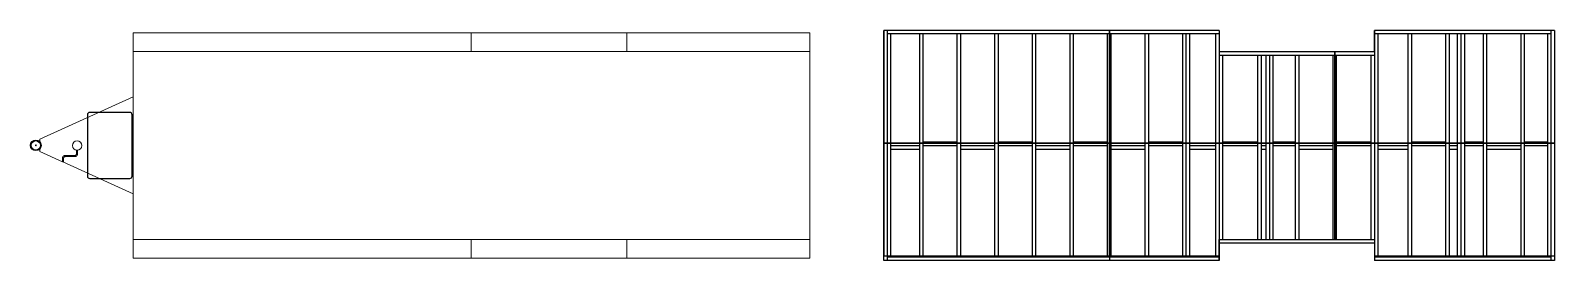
# Model space of a CAD drawing. Header units: inches. Extents: x -177 to 2825, y -2046 to -803.
# Drawn here: x 179 to 827, y -1464 to -1366 of the extents above; entities that cross this region are included whole.
import ezdxf

# ---------------------------------------------------------------- set-up
doc = ezdxf.new("R2010")
doc.units = ezdxf.units.IN
doc.header["$MEASUREMENT"] = 0
doc.layers.add('L-SITE', color=8, linetype='Continuous', lineweight=9)
doc.layers.add('Reference', color=1, linetype='Continuous')
doc.layers.add('Sewage Line', color=3, linetype='Continuous')

msp = doc.modelspace()

# ---------------------------------------------------------------- linework, layer by layer
for p, q in [((684.5, -1366.22), (541.83, -1366.22)), ((541.83, -1464.22), (541.83, -1366.22)), ((543.33, -1464.22), (543.33, -1366.22)), ((684.5, -1367.72), (543.33, -1367.72)), ((544.83, -1462.72), (544.83, -1367.72)), ((557.08, -1462.72), (557.08, -1367.72)), ((558.58, -1462.72), (558.58, -1367.72)), ((573.08, -1462.72), (573.08, -1367.72)), ((574.58, -1462.72), (574.58, -1367.72)), ((589.08, -1462.72), (589.08, -1367.72)), ((590.58, -1462.72), (590.58, -1367.72)), ((605.08, -1462.72), (605.08, -1367.72)), ((606.58, -1462.72), (606.58, -1367.72)), ((621.08, -1462.72), (621.08, -1367.72)), ((622.58, -1462.72), (622.58, -1367.72)), ((637.08, -1462.72), (637.08, -1367.72)), ((638.58, -1462.72), (638.58, -1367.72)), ((653.08, -1462.72), (653.08, -1367.72)), ((654.58, -1462.72), (654.58, -1367.72)), ((669.08, -1462.72), (669.08, -1367.72)), ((670.58, -1462.72), (670.58, -1367.72)), ((672.08, -1462.72), (672.08, -1367.72)), ((683, -1367.72), (683, -1462.72)), ((684.5, -1366.22), (684.5, -1464.22)), ((827.33, -1366.22), (750.67, -1366.22)), ((750.67, -1366.22), (750.67, -1464.22)), ((825.83, -1367.72), (750.67, -1367.72)), ((750.67, -1367.72), (750.67, -1462.72)), ((752.17, -1367.72), (752.17, -1462.72)), ((765.08, -1462.72), (765.08, -1367.72)), ((766.58, -1462.72), (766.58, -1367.72)), ((781.08, -1462.72), (781.08, -1367.72)), ((782.58, -1462.72), (782.58, -1367.72)), ((786.08, -1462.72), (786.08, -1367.72)), ((787.58, -1462.72), (787.58, -1367.72)), ((789.08, -1462.72), (789.08, -1367.72)), ((797.08, -1462.72), (797.08, -1367.72)), ((798.58, -1462.72), (798.58, -1367.72)), ((813.08, -1462.72), (813.08, -1367.72)), ((814.58, -1462.72), (814.58, -1367.72)), ((824.33, -1367.72), (824.33, -1462.72)), ((825.83, -1366.22), (825.83, -1464.22)), ((827.33, -1366.22), (827.33, -1464.22)), ((684.5, -1375.22), (750.67, -1375.22)), ((684.5, -1376.72), (750.67, -1376.72)), ((686, -1376.72), (686, -1455.22)), ((701.08, -1455.22), (701.08, -1376.72)), ((702.58, -1455.22), (702.58, -1376.72)), ((704.58, -1455.22), (704.58, -1376.72)), ((706.08, -1455.22), (706.08, -1376.72)), ((707.58, -1455.22), (707.58, -1376.72)), ((717.08, -1455.22), (717.08, -1376.72)), ((718.58, -1455.22), (718.58, -1376.72)), ((733.08, -1455.22), (733.08, -1376.72)), ((734.58, -1455.22), (734.58, -1376.72)), ((749.17, -1376.72), (749.17, -1455.22)), ((558.58, -1413.72), (573.08, -1413.72)), ((590.58, -1413.72), (605.08, -1413.72)), ((622.58, -1413.72), (637.08, -1413.72)), ((654.58, -1413.72), (669.08, -1413.72)), ((686, -1413.72), (701.08, -1413.72)), ((707.58, -1413.72), (717.08, -1413.72)), ((734.58, -1413.72), (749.08, -1413.72)), ((766.58, -1413.72), (781.08, -1413.72)), ((789.08, -1413.72), (797.08, -1413.72)), ((814.58, -1413.72), (824.33, -1413.72)), ((544.83, -1415.22), (557.08, -1415.22)), ((544.83, -1416.72), (557.08, -1416.72)), ((558.58, -1415.22), (573.08, -1415.22)), ((574.58, -1415.22), (589.08, -1415.22)), ((574.58, -1416.72), (589.08, -1416.72)), ((590.58, -1415.22), (605.08, -1415.22)), ((606.58, -1415.22), (621.08, -1415.22)), ((606.58, -1416.72), (621.08, -1416.72)), ((622.58, -1415.22), (637.08, -1415.22)), ((638.58, -1415.22), (653.08, -1415.22)), ((638.58, -1416.72), (653.08, -1416.72)), ((654.58, -1415.22), (669.08, -1415.22)), ((672.08, -1415.22), (683, -1415.22)), ((672.08, -1416.72), (683, -1416.72)), ((686, -1415.22), (701.08, -1415.22)), ((702.58, -1415.22), (704.58, -1415.22)), ((702.58, -1416.72), (704.58, -1416.72)), ((707.58, -1415.22), (717.08, -1415.22)), ((718.58, -1415.22), (733.08, -1415.22)), ((718.58, -1416.72), (733.08, -1416.72)), ((734.58, -1415.22), (749.08, -1415.22)), ((752.17, -1415.22), (765.08, -1415.22)), ((752.17, -1416.72), (765.08, -1416.72)), ((766.58, -1415.22), (781.08, -1415.22)), ((782.58, -1415.22), (786.08, -1415.22)), ((782.58, -1416.72), (786.08, -1416.72)), ((789.08, -1415.22), (797.08, -1415.22)), ((798.58, -1415.22), (813.08, -1415.22)), ((798.58, -1416.72), (813.08, -1416.72)), ((814.58, -1415.22), (824.33, -1415.22)), ((684.5, -1455.22), (750.67, -1455.22)), ((684.5, -1456.72), (750.67, -1456.72)), ((684.5, -1464.22), (541.83, -1464.22)), ((684.5, -1462.72), (543.33, -1462.72)), ((825.83, -1462.72), (750.67, -1462.72)), ((827.33, -1464.22), (750.67, -1464.22))]:
    msp.add_line(p, q)
at = {"layer": 'L-SITE'}
for p, q in [((222.28, -1375.22), (222.28, -1367.22)), ((222.28, -1367.22), (366.19, -1367.22)), ((366.19, -1367.22), (366.19, -1375.22)), ((366.19, -1367.22), (372.44, -1367.22)), ((366.19, -1367.22), (366.19, -1375.22)), ((372.44, -1367.22), (426.11, -1367.22)), ((426.11, -1367.22), (432.36, -1367.22)), ((432.36, -1375.22), (432.36, -1367.22)), ((432.36, -1375.22), (432.36, -1367.22)), ((432.36, -1367.22), (510.28, -1367.22)), ((510.28, -1367.22), (510.28, -1375.22)), ((222.28, -1375.22), (366.2, -1375.22)), ((222.28, -1375.22), (222.28, -1455.22)), ((372.44, -1375.22), (366.19, -1375.22)), ((426.11, -1375.22), (372.44, -1375.22)), ((432.36, -1375.22), (426.11, -1375.22)), ((432.36, -1375.22), (510.28, -1375.22)), ((432.36, -1375.22), (510.28, -1375.22)), ((510.28, -1375.22), (510.28, -1455.22)), ((222.28, -1394.55), (182.46, -1412.53)), ((181.94, -1413.22), (182.21, -1413.22)), ((182.46, -1412.53), (182.46, -1413.67)), ((182.21, -1417.07), (181.95, -1417.07)), ((182.46, -1416.62), (182.46, -1417.76)), ((182.46, -1417.76), (192.11, -1422.12)), ((192.11, -1420.72), (192.11, -1422.22)), ((192.61, -1422.22), (192.61, -1420.72)), ((197.36, -1419.47), (193.36, -1419.47)), ((193.36, -1419.97), (197.36, -1419.97)), ((198.11, -1417.22), (198.11, -1418.72)), ((198.11, -1417.22), (198.61, -1417.22)), ((198.61, -1418.72), (198.61, -1417.22)), ((192.61, -1422.22), (192.11, -1422.22)), ((192.33, -1422.22), (222.28, -1435.74)), ((366.2, -1455.22), (222.28, -1455.22)), ((222.28, -1463.22), (222.28, -1455.22)), ((366.19, -1455.22), (366.19, -1463.22)), ((366.19, -1455.22), (372.44, -1455.22)), ((366.19, -1455.22), (366.19, -1463.22)), ((372.44, -1455.22), (426.11, -1455.22)), ((426.11, -1455.22), (432.36, -1455.22)), ((510.28, -1455.22), (432.36, -1455.22)), ((432.36, -1463.22), (432.36, -1455.22)), ((432.36, -1463.22), (432.36, -1455.22)), ((510.28, -1455.22), (432.36, -1455.22)), ((510.28, -1455.22), (510.28, -1463.22)), ((366.19, -1463.22), (222.28, -1463.22)), ((372.44, -1463.22), (366.19, -1463.22)), ((426.11, -1463.22), (372.44, -1463.22)), ((432.36, -1463.22), (426.11, -1463.22)), ((510.28, -1463.22), (432.36, -1463.22))]:
    msp.add_line(p, q, dxfattribs=at)
at = {"layer": 'L-SITE', "flags": 128}
for points in [[(193.36, -1419.47), (193.31, -1419.47), (193.26, -1419.47), (193.21, -1419.47), (193.16, -1419.48), (193.11, -1419.49), (193.06, -1419.5), (193.01, -1419.51), (192.96, -1419.53), (192.91, -1419.55), (192.87, -1419.56), (192.82, -1419.58), (192.78, -1419.61), (192.73, -1419.63), (192.69, -1419.66), (192.65, -1419.68), (192.61, -1419.71), (192.57, -1419.74), (192.53, -1419.78), (192.49, -1419.81), (192.46, -1419.84), (192.42, -1419.88), (192.39, -1419.92), (192.36, -1419.96), (192.33, -1420), (192.3, -1420.04), (192.28, -1420.08), (192.25, -1420.13), (192.23, -1420.17), (192.21, -1420.22), (192.19, -1420.26), (192.17, -1420.31), (192.16, -1420.36), (192.14, -1420.41), (192.13, -1420.45), (192.12, -1420.5), (192.12, -1420.55), (192.11, -1420.6), (192.11, -1420.65), (192.11, -1420.7), (192.11, -1420.72)], [(192.61, -1420.72), (192.61, -1420.69), (192.61, -1420.66), (192.61, -1420.63), (192.61, -1420.6), (192.62, -1420.57), (192.63, -1420.54), (192.63, -1420.51), (192.64, -1420.48), (192.65, -1420.45), (192.66, -1420.42), (192.68, -1420.4), (192.69, -1420.37), (192.7, -1420.34), (192.72, -1420.32), (192.74, -1420.29), (192.75, -1420.27), (192.77, -1420.24), (192.79, -1420.22), (192.81, -1420.2), (192.83, -1420.18), (192.85, -1420.16), (192.88, -1420.14), (192.9, -1420.12), (192.93, -1420.1), (192.95, -1420.08), (192.98, -1420.07), (193, -1420.05), (193.03, -1420.04), (193.06, -1420.03), (193.08, -1420.02), (193.11, -1420.01), (193.14, -1420), (193.17, -1419.99), (193.2, -1419.98), (193.23, -1419.98), (193.26, -1419.97), (193.29, -1419.97), (193.32, -1419.97), (193.35, -1419.97), (193.36, -1419.97)], [(197.36, -1419.97), (197.41, -1419.96), (197.46, -1419.96), (197.5, -1419.96), (197.55, -1419.95), (197.6, -1419.94), (197.65, -1419.93), (197.7, -1419.92), (197.75, -1419.9), (197.8, -1419.89), (197.84, -1419.87), (197.89, -1419.85), (197.93, -1419.82), (197.98, -1419.8), (198.02, -1419.77), (198.06, -1419.75), (198.1, -1419.72), (198.14, -1419.69), (198.18, -1419.66), (198.22, -1419.62), (198.25, -1419.59), (198.29, -1419.55), (198.32, -1419.51), (198.35, -1419.47), (198.38, -1419.43), (198.41, -1419.39), (198.43, -1419.35), (198.46, -1419.3), (198.48, -1419.26), (198.5, -1419.21), (198.52, -1419.17), (198.54, -1419.12), (198.55, -1419.07), (198.57, -1419.03), (198.58, -1418.98), (198.59, -1418.93), (198.59, -1418.88), (198.6, -1418.83), (198.6, -1418.78), (198.61, -1418.73), (198.61, -1418.72)], [(198.11, -1418.72), (198.1, -1418.75), (198.1, -1418.78), (198.1, -1418.81), (198.1, -1418.83), (198.09, -1418.86), (198.08, -1418.89), (198.08, -1418.92), (198.07, -1418.95), (198.06, -1418.98), (198.05, -1419.01), (198.03, -1419.03), (198.02, -1419.06), (198.01, -1419.09), (197.99, -1419.11), (197.97, -1419.14), (197.96, -1419.16), (197.94, -1419.19), (197.92, -1419.21), (197.9, -1419.23), (197.88, -1419.25), (197.86, -1419.27), (197.83, -1419.29), (197.81, -1419.31), (197.79, -1419.33), (197.76, -1419.35), (197.73, -1419.36), (197.71, -1419.38), (197.68, -1419.39), (197.65, -1419.4), (197.63, -1419.41), (197.6, -1419.42), (197.57, -1419.43), (197.54, -1419.44), (197.51, -1419.45), (197.48, -1419.45), (197.45, -1419.46), (197.42, -1419.46), (197.39, -1419.46), (197.36, -1419.47), (197.36, -1419.47)]]:
    msp.add_lwpolyline(points, dxfattribs=at)
at = {"layer": 'L-SITE'}
msp.add_circle((180.79, -1415.15), 0.173, dxfattribs=at)
for centre, radius, start, end in [((182.21, -1412.53), 0.691, 270, 291.26685), ((198.36, -1415.22), 2, 0, 180), ((182.21, -1417.76), 0.691, 68.73315, 90), ((198.36, -1415.22), 2, 180, 0)]:
    msp.add_arc(centre, radius, start, end, dxfattribs=at)
at = {"layer": 'Reference'}
for p, q in [((684.5, -1366.22), (684.5, -1375.22)), ((750.67, -1375.22), (750.67, -1366.22)), ((827.33, -1366.22), (827.33, -1464.22)), ((684.5, -1375.22), (750.67, -1375.22)), ((684.5, -1464.22), (684.5, -1455.22)), ((684.5, -1455.22), (750.67, -1455.22)), ((750.67, -1455.22), (750.67, -1464.22)), ((541.83, -1464.22), (541.83, -1462.22)), ((684.5, -1464.22), (541.83, -1464.22)), ((637.83, -1462.22), (637.83, -1464.22)), ((827.33, -1464.22), (750.67, -1464.22))]:
    msp.add_line(p, q, dxfattribs=at)
for points in [[(541.83, -1366.22), (541.83, -1414.22), (637.83, -1414.22), (637.83, -1366.22)], [(541.83, -1414.22), (541.83, -1462.22), (637.83, -1462.22), (637.83, -1414.22)]]:
    msp.add_lwpolyline(points, close=True, dxfattribs=at)
for points in [[(684.5, -1366.22), (637.83, -1366.22), (637.83, -1414.22), (733.83, -1414.22), (733.83, -1375.22)], [(827.33, -1366.22), (750.67, -1366.22)], [(733.83, -1375.22), (733.83, -1414.22), (827.33, -1414.22)], [(733.83, -1455.22), (733.83, -1414.22), (637.83, -1414.22), (637.83, -1462.22), (684.5, -1462.22)], [(827.33, -1414.22), (733.83, -1414.22), (733.83, -1455.22)], [(750.67, -1462.22), (827.33, -1462.22)]]:
    msp.add_lwpolyline(points, dxfattribs=at)
at = {"layer": 'Sewage Line'}
msp.add_lwpolyline([(202.78, -1402.13), (202.78, -1428.26, 0.414214), (203.78, -1429.26), (220.78, -1429.26, 0.414214), (221.78, -1428.26), (221.78, -1402.13, 0.414214), (220.78, -1401.13), (203.78, -1401.13, 0.414214)], format="xyb", close=True, dxfattribs=at)
for radius in [2.25, 2]:
    msp.add_circle((180.79, -1415.15), radius, dxfattribs=at)

doc.saveas('drawing.dxf')
